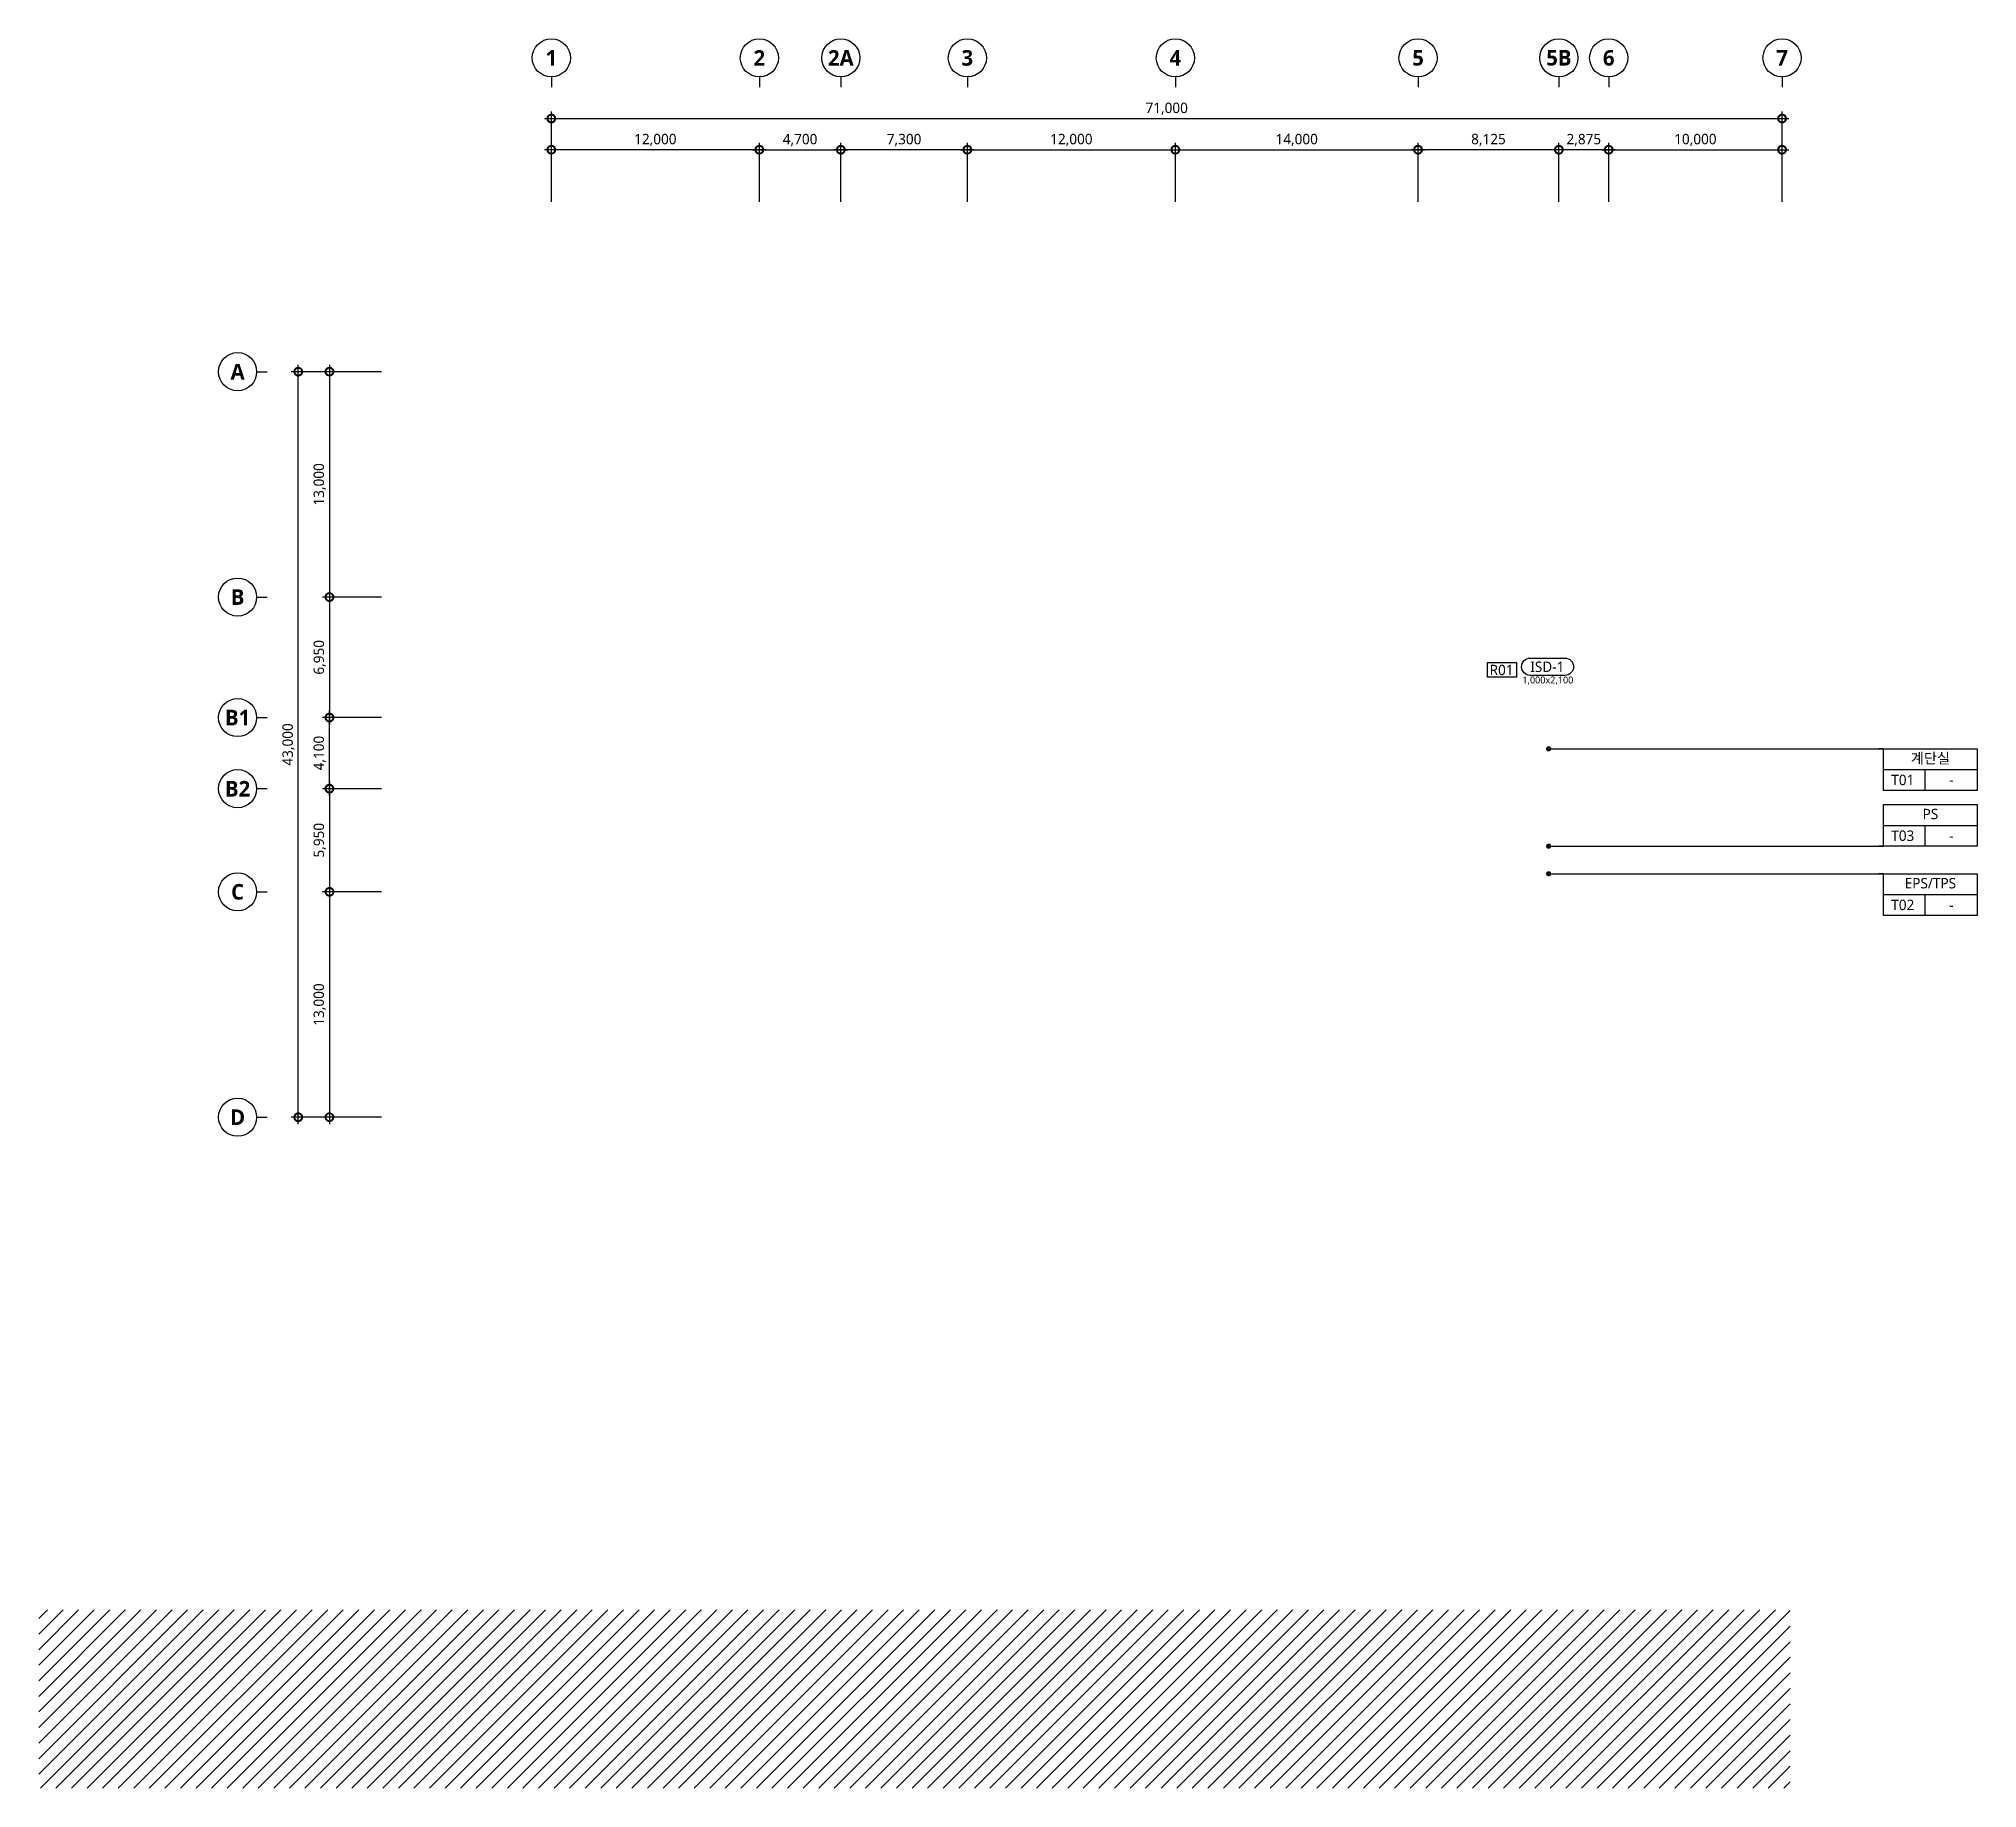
# Model space of a CAD drawing. Header units: millimetres. Extents: x 11266 to 497460, y 4200 to 113820.
# Drawn here: x 348330 to 460159, y 4200 to 105100 of the extents above; entities that cross this region are included whole.
import ezdxf
from ezdxf.enums import TextEntityAlignment as Align

# ---------------------------------------------------------------- set-up
doc = ezdxf.new("R2010")
doc.units = ezdxf.units.MM
doc.header["$LTSCALE"] = 200
doc.layers.get('DEFPOINTS').update_dxf_attribs({"color": 137})
doc.layers.add('# Door 사이즈', color=7, linetype='Continuous', plot=False)
doc.layers.add('# 도어 넘버', color=3, linetype='Continuous', plot=False)
for name, color, linetype in [('DIM', 7, 'Continuous'), ('HAT', 8, 'Continuous'), ('SYM', 6, 'Continuous'), ('SYM-BUB', 3, 'Continuous'), ('SYM-LEAD', 6, 'Continuous'), ('TEXT-NOTE', 6, 'Continuous')]:
    doc.layers.add(name, color=color, linetype=linetype)
doc.styles.add('$0$스타일1', font='malgun.ttf')
doc.styles.add('맑은고딕B', font='malgunbd.ttf')
doc.styles.add('스타일1', font='malgun.ttf')
doc.styles.add('스타일2', font='malgunbd.ttf')
doc.dimstyles.new('CJA', dxfattribs={"dimscale": 300, "dimtxt": 2.7, "dimasz": 1, "dimexe": 2, "dimexo": 3, "dimgap": 1, "dimtad": 1, "dimdec": 0, "dimzin": 1, "dimdsep": 46, "dimlunit": 6, "dimtxsty": '$0$스타일1', "dimblk": 'CJDOT', "dimcen": 0.09, "dimdle": 1, "dimclrd": 256, "dimclre": 256, "dimclrt": 3, "dimadec": 0, "dimazin": 0, "dimtfac": 1, "dimtdec": 0, "dimtix": 1, "dimtmove": 2, "dimatfit": 3, "dimldrblk": 'CJDOT', "dimfxl": 1, "dimtolj": 1, "dimtzin": 1, "dimarcsym": 0})
doc.dimstyles.new('DIM-QD 1', dxfattribs={"dimtxt": 3, "dimasz": 1.5, "dimexe": 1, "dimexo": 0, "dimgap": 1, "dimtad": 1, "dimdec": 3, "dimdsep": 46, "dimlunit": 6, "dimtxsty": '$0$스타일1', "dimblk1": 'ARCHTICK', "dimblk2": 'ARCHTICK', "dimsah": 1, "dimcen": 0, "dimclrd": 256, "dimclre": 256, "dimclrt": 3, "dimazin": 2, "dimtfac": 1, "dimtdec": 3, "dimtix": 1, "dimtmove": 2, "dimatfit": 3, "dimldrblk": 'ARCHTICK', "dimfxl": 1, "dimtolj": 1, "dimtzin": 0, "dimarcsym": 0})

msp = doc.modelspace()

# ---------------------------------------------------------------- texts
at = {"layer": '# Door 사이즈', "style": '스타일1'}
msp.add_text('1,000x2,100', height=400, dxfattribs=at).set_placement((433919, 67919))

# ---------------------------------------------------------------- blocks, each defined once
blk = doc.blocks.new('DN')
at = {"layer": 'SYM', "color": 6}
blk.add_lwpolyline([(12.5, 0.17, 1), (12.5, 5.17), (2.5, 5.17, 1), (2.5, 0.17)], format="xyb", close=True, dxfattribs=at)
at = {"layer": 'SYM', "color": 3, "style": '스타일1'}
blk.add_attdef('FSD-1', text='', height=3, dxfattribs=at).set_placement((7.37, 2.67), align=Align.MIDDLE_CENTER)
blk = doc.blocks.new('_ARCHTICK')
at = {"color": 0, "linetype": 'ByBlock', "const_width": 0.15}
blk.add_lwpolyline([(-0.5, -0.5), (0.5, 0.5)], dxfattribs=at)
blk = doc.blocks.new('room')
at = {"layer": 'TEXT-NOTE'}
for p, q in [((0, 0), (0, 12)), ((0, 12), (27, 12)), ((27, 12), (27, 0)), ((0, 6), (27, 6)), ((12, 0), (12, 6)), ((27, 0), (0, 0))]:
    blk.add_line(p, q, dxfattribs=at)
at = {"layer": 'TEXT-NOTE', "color": 3, "style": '스타일1'}
for tag, p in [('실명', (13.5, 9.28)), ('101', (5.53, 3.02)), ('2400', (19.5, 3))]:
    blk.add_attdef(tag, text='', height=3, dxfattribs=at).set_placement(p, align=Align.MIDDLE)
blk = doc.blocks.new('_DotSmall')
at = {"color": 0, "linetype": 'ByBlock', "const_width": 0.5}
blk.add_lwpolyline([(-0.0625, 0, 1), (0.0625, 0, 1)], format="xyb", close=True, dxfattribs=at)
blk = doc.blocks.new('*D35')
at = {"layer": 'DEFPOINTS', "color": 0, "transparency": 16777216}
for p in [(0, 5400), (-71000, 0), (0, 0)]:
    blk.add_point(p, dxfattribs=at)
at = {"layer": 'DIM', "color": 7, "lineweight": -2, "transparency": 16777216}
for p, q in [((-71000, 600), (-71000, 5800)), ((0, 600), (0, 5800)), ((-71400, 5400), (400, 5400))]:
    blk.add_line(p, q, dxfattribs=at)
at = {"layer": 'DIM', "color": 7, "lineweight": -2, "transparency": 16777216, "xscale": 900, "yscale": 900, "zscale": 900, "rotation": 180}
blk.add_blockref('_DotSmall', (-71000, 5400), dxfattribs=at)
at = {"layer": 'DIM', "color": 7, "lineweight": -2, "transparency": 16777216, "xscale": 900, "yscale": 900, "zscale": 900}
blk.add_blockref('_DotSmall', (0, 5400), dxfattribs=at)
at = {"layer": 'DIM', "color": 3, "transparency": 16777216, "insert": (-35500, 5962), "char_height": 600, "attachment_point": 5, "style": '스타일1'}
blk.add_mtext('\\A1;71,000', dxfattribs=at)
blk = doc.blocks.new('CJDOT')
blk.add_line((-2, 0), (2, 0))
at = {"const_width": 0.5}
blk.add_lwpolyline([(-0.25, 0, 1), (0.25, 0, 1)], format="xyb", close=True, dxfattribs=at)
blk = doc.blocks.new('NEW_BUB')
at = {"layer": 'SYM-BUB', "color": 6}
blk.add_line((0, 3), (0, 0), dxfattribs=at)
blk.add_circle((0, 8.5), 5.5, dxfattribs=at)
at = {"layer": 'SYM-BUB', "color": 3, "style": '스타일2'}
blk.add_attdef('X', text='', height=4.5, dxfattribs=at).set_placement((0, 8.5), align=Align.MIDDLE)
blk = doc.blocks.new('*D36')
at = {"layer": 'DEFPOINTS', "color": 0, "transparency": 16777216}
for p in [(-21000, 3600), (-35000, 0), (-21000, 0)]:
    blk.add_point(p, dxfattribs=at)
at = {"layer": 'DIM', "color": 7, "lineweight": -2, "transparency": 16777216}
for p, q in [((-35400, 3600), (-20600, 3600)), ((-35000, 600), (-35000, 4000)), ((-21000, 600), (-21000, 4000))]:
    blk.add_line(p, q, dxfattribs=at)
at = {"layer": 'DIM', "color": 7, "lineweight": -2, "transparency": 16777216, "xscale": 900, "yscale": 900, "zscale": 900, "rotation": 180}
blk.add_blockref('_DotSmall', (-35000, 3600), dxfattribs=at)
at = {"layer": 'DIM', "color": 7, "lineweight": -2, "transparency": 16777216, "xscale": 900, "yscale": 900, "zscale": 900}
blk.add_blockref('_DotSmall', (-21000, 3600), dxfattribs=at)
at = {"layer": 'DIM', "color": 3, "transparency": 16777216, "insert": (-28000, 4162), "char_height": 600, "attachment_point": 5, "style": '스타일1'}
blk.add_mtext('\\A1;14,000', dxfattribs=at)
blk = doc.blocks.new('*D37')
at = {"layer": 'DEFPOINTS', "color": 0, "transparency": 16777216}
for p in [(-35000, 3600), (-47000, 0), (-35000, 0)]:
    blk.add_point(p, dxfattribs=at)
at = {"layer": 'DIM', "color": 7, "lineweight": -2, "transparency": 16777216}
for p, q in [((-47400, 3600), (-34600, 3600)), ((-47000, 600), (-47000, 4000)), ((-35000, 600), (-35000, 4000))]:
    blk.add_line(p, q, dxfattribs=at)
at = {"layer": 'DIM', "color": 7, "lineweight": -2, "transparency": 16777216, "xscale": 900, "yscale": 900, "zscale": 900, "rotation": 180}
blk.add_blockref('_DotSmall', (-47000, 3600), dxfattribs=at)
at = {"layer": 'DIM', "color": 7, "lineweight": -2, "transparency": 16777216, "xscale": 900, "yscale": 900, "zscale": 900}
blk.add_blockref('_DotSmall', (-35000, 3600), dxfattribs=at)
at = {"layer": 'DIM', "color": 3, "transparency": 16777216, "insert": (-41000, 4162), "char_height": 600, "attachment_point": 5, "style": '스타일1'}
blk.add_mtext('\\A1;12,000', dxfattribs=at)
blk = doc.blocks.new('*D38')
at = {"layer": 'DEFPOINTS', "color": 0, "transparency": 16777216}
for p in [(-54300, 3600), (-59000, 0), (-54300, 0)]:
    blk.add_point(p, dxfattribs=at)
at = {"layer": 'DIM', "color": 7, "lineweight": -2, "transparency": 16777216}
for p, q in [((-59400, 3600), (-53900, 3600)), ((-59000, 600), (-59000, 4000)), ((-54300, 600), (-54300, 4000))]:
    blk.add_line(p, q, dxfattribs=at)
at = {"layer": 'DIM', "color": 7, "lineweight": -2, "transparency": 16777216, "xscale": 900, "yscale": 900, "zscale": 900, "rotation": 180}
blk.add_blockref('_DotSmall', (-59000, 3600), dxfattribs=at)
at = {"layer": 'DIM', "color": 7, "lineweight": -2, "transparency": 16777216, "xscale": 900, "yscale": 900, "zscale": 900}
blk.add_blockref('_DotSmall', (-54300, 3600), dxfattribs=at)
at = {"layer": 'DIM', "color": 3, "transparency": 16777216, "insert": (-56650, 4160), "char_height": 600, "attachment_point": 5, "style": '스타일1'}
blk.add_mtext('\\A1;4,700', dxfattribs=at)
blk = doc.blocks.new('*D39')
at = {"layer": 'DEFPOINTS', "color": 0, "transparency": 16777216}
for p in [(-54300, 3600), (-54300, 0), (-47000, 0)]:
    blk.add_point(p, dxfattribs=at)
at = {"layer": 'DIM', "color": 7, "lineweight": -2, "transparency": 16777216}
for p, q in [((-46600, 3600), (-54700, 3600)), ((-54300, 600), (-54300, 4000)), ((-47000, 600), (-47000, 4000))]:
    blk.add_line(p, q, dxfattribs=at)
at = {"layer": 'DIM', "color": 7, "lineweight": -2, "transparency": 16777216, "xscale": 900, "yscale": 900, "zscale": 900, "rotation": 180}
blk.add_blockref('_DotSmall', (-54300, 3600), dxfattribs=at)
at = {"layer": 'DIM', "color": 7, "lineweight": -2, "transparency": 16777216, "xscale": 900, "yscale": 900, "zscale": 900}
blk.add_blockref('_DotSmall', (-47000, 3600), dxfattribs=at)
at = {"layer": 'DIM', "color": 3, "transparency": 16777216, "insert": (-50650, 4160), "char_height": 600, "attachment_point": 5, "style": '스타일1'}
blk.add_mtext('\\A1;7,300', dxfattribs=at)
blk = doc.blocks.new('*D40')
at = {"layer": 'DEFPOINTS', "color": 0, "transparency": 16777216}
for p in [(-21000, 3600), (-12875, 0), (-21000, 0)]:
    blk.add_point(p, dxfattribs=at)
at = {"layer": 'DIM', "color": 7, "lineweight": -2, "transparency": 16777216}
for p, q in [((-12475, 3600), (-21400, 3600)), ((-21000, 600), (-21000, 4000)), ((-12875, 600), (-12875, 4000))]:
    blk.add_line(p, q, dxfattribs=at)
at = {"layer": 'DIM', "color": 7, "lineweight": -2, "transparency": 16777216, "xscale": 900, "yscale": 900, "zscale": 900, "rotation": 180}
blk.add_blockref('_DotSmall', (-21000, 3600), dxfattribs=at)
at = {"layer": 'DIM', "color": 7, "lineweight": -2, "transparency": 16777216, "xscale": 900, "yscale": 900, "zscale": 900}
blk.add_blockref('_DotSmall', (-12875, 3600), dxfattribs=at)
at = {"layer": 'DIM', "color": 3, "transparency": 16777216, "insert": (-16938, 4162), "char_height": 600, "attachment_point": 5, "style": '스타일1'}
blk.add_mtext('\\A1;8,125', dxfattribs=at)
blk = doc.blocks.new('*D41')
at = {"layer": 'DEFPOINTS', "color": 0, "transparency": 16777216}
for p in [(-12875, 3600), (-12875, 0), (-10000, 0)]:
    blk.add_point(p, dxfattribs=at)
at = {"layer": 'DIM', "color": 7, "lineweight": -2, "transparency": 16777216}
for p, q in [((-9600, 3600), (-13275, 3600)), ((-12875, 600), (-12875, 4000)), ((-10000, 600), (-10000, 4000))]:
    blk.add_line(p, q, dxfattribs=at)
at = {"layer": 'DIM', "color": 7, "lineweight": -2, "transparency": 16777216, "xscale": 900, "yscale": 900, "zscale": 900, "rotation": 180}
blk.add_blockref('_DotSmall', (-12875, 3600), dxfattribs=at)
at = {"layer": 'DIM', "color": 7, "lineweight": -2, "transparency": 16777216, "xscale": 900, "yscale": 900, "zscale": 900}
blk.add_blockref('_DotSmall', (-10000, 3600), dxfattribs=at)
at = {"layer": 'DIM', "color": 3, "transparency": 16777216, "insert": (-11437, 4160), "char_height": 600, "attachment_point": 5, "style": '스타일1'}
blk.add_mtext('\\A1;2,875', dxfattribs=at)
blk = doc.blocks.new('*D42')
at = {"layer": 'DEFPOINTS', "color": 0, "transparency": 16777216}
for p in [(-71000, 3600), (-71000, 0), (-59000, 0)]:
    blk.add_point(p, dxfattribs=at)
at = {"layer": 'DIM', "color": 7, "lineweight": -2, "transparency": 16777216}
for p, q in [((-58600, 3600), (-71400, 3600)), ((-71000, 600), (-71000, 4000)), ((-59000, 600), (-59000, 4000))]:
    blk.add_line(p, q, dxfattribs=at)
at = {"layer": 'DIM', "color": 7, "lineweight": -2, "transparency": 16777216, "xscale": 900, "yscale": 900, "zscale": 900, "rotation": 180}
blk.add_blockref('_DotSmall', (-71000, 3600), dxfattribs=at)
at = {"layer": 'DIM', "color": 7, "lineweight": -2, "transparency": 16777216, "xscale": 900, "yscale": 900, "zscale": 900}
blk.add_blockref('_DotSmall', (-59000, 3600), dxfattribs=at)
at = {"layer": 'DIM', "color": 3, "transparency": 16777216, "insert": (-65000, 4162), "char_height": 600, "attachment_point": 5, "style": '스타일1'}
blk.add_mtext('\\A1;12,000', dxfattribs=at)
blk = doc.blocks.new('*D43')
at = {"layer": 'DEFPOINTS', "color": 0, "transparency": 16777216}
for p in [(0, 3600), (-10000, 0), (0, 0)]:
    blk.add_point(p, dxfattribs=at)
at = {"layer": 'DIM', "color": 7, "lineweight": -2, "transparency": 16777216}
for p, q in [((-10400, 3600), (400, 3600)), ((-10000, 600), (-10000, 4000)), ((0, 600), (0, 4000))]:
    blk.add_line(p, q, dxfattribs=at)
at = {"layer": 'DIM', "color": 7, "lineweight": -2, "transparency": 16777216, "xscale": 900, "yscale": 900, "zscale": 900, "rotation": 180}
blk.add_blockref('_DotSmall', (-10000, 3600), dxfattribs=at)
at = {"layer": 'DIM', "color": 7, "lineweight": -2, "transparency": 16777216, "xscale": 900, "yscale": 900, "zscale": 900}
blk.add_blockref('_DotSmall', (0, 3600), dxfattribs=at)
at = {"layer": 'DIM', "color": 3, "transparency": 16777216, "insert": (-5000, 4162), "char_height": 600, "attachment_point": 5, "style": '스타일1'}
blk.add_mtext('\\A1;10,000', dxfattribs=at)
blk = doc.blocks.new('*D17')
at = {"layer": 'DEFPOINTS', "color": 0, "transparency": 16777216}
for p in [(364096, 85576), (369496, 85576), (369496, 42576)]:
    blk.add_point(p, dxfattribs=at)
at = {"layer": 'DIM', "color": 7, "lineweight": -2, "transparency": 16777216}
for p, q in [((368896, 85576), (363696, 85576)), ((364096, 42176), (364096, 85976)), ((368896, 42576), (363696, 42576))]:
    blk.add_line(p, q, dxfattribs=at)
at = {"layer": 'DIM', "color": 7, "lineweight": -2, "transparency": 16777216, "xscale": 900, "yscale": 900, "zscale": 900}
for p, rotation in [((364096, 85576), 90), ((364096, 42576), 270)]:
    blk.add_blockref('_DotSmall', p, dxfattribs=dict(at, rotation=rotation))
at = {"layer": 'DIM', "color": 3, "transparency": 16777216, "insert": (363536, 64076), "char_height": 600, "attachment_point": 5, "rotation": 90, "style": '$0$스타일1'}
blk.add_mtext('\\A1;43,000', dxfattribs=at)
blk = doc.blocks.new('*D18')
at = {"layer": 'DEFPOINTS', "color": 0, "transparency": 16777216}
for p in [(369496, 85576), (365896, 72576), (369496, 72576)]:
    blk.add_point(p, dxfattribs=at)
at = {"layer": 'DIM', "color": 7, "lineweight": -2, "transparency": 16777216}
for p, q in [((368896, 85576), (365496, 85576)), ((365896, 85976), (365896, 72176)), ((368896, 72576), (365496, 72576))]:
    blk.add_line(p, q, dxfattribs=at)
at = {"layer": 'DIM', "color": 7, "lineweight": -2, "transparency": 16777216, "xscale": 900, "yscale": 900, "zscale": 900}
for p, rotation in [((365896, 85576), 90), ((365896, 72576), 270)]:
    blk.add_blockref('_DotSmall', p, dxfattribs=dict(at, rotation=rotation))
at = {"layer": 'DIM', "color": 3, "transparency": 16777216, "insert": (365334, 79076), "char_height": 600, "attachment_point": 5, "rotation": 90, "style": '$0$스타일1'}
blk.add_mtext('\\A1;13,000', dxfattribs=at)
blk = doc.blocks.new('*D19')
at = {"layer": 'DEFPOINTS', "color": 0, "transparency": 16777216}
for p in [(369496, 55576), (365896, 42576), (369496, 42576)]:
    blk.add_point(p, dxfattribs=at)
at = {"layer": 'DIM', "color": 7, "lineweight": -2, "transparency": 16777216}
for p, q in [((365896, 55976), (365896, 42176)), ((368896, 55576), (365496, 55576)), ((368896, 42576), (365496, 42576))]:
    blk.add_line(p, q, dxfattribs=at)
at = {"layer": 'DIM', "color": 7, "lineweight": -2, "transparency": 16777216, "xscale": 900, "yscale": 900, "zscale": 900}
for p, rotation in [((365896, 55576), 90), ((365896, 42576), 270)]:
    blk.add_blockref('_DotSmall', p, dxfattribs=dict(at, rotation=rotation))
at = {"layer": 'DIM', "color": 3, "transparency": 16777216, "insert": (365334, 49076), "char_height": 600, "attachment_point": 5, "rotation": 90, "style": '$0$스타일1'}
blk.add_mtext('\\A1;13,000', dxfattribs=at)
blk = doc.blocks.new('*D20')
at = {"layer": 'DEFPOINTS', "color": 0, "transparency": 16777216}
for p in [(369496, 61526), (365896, 55576), (369496, 55576)]:
    blk.add_point(p, dxfattribs=at)
at = {"layer": 'DIM', "color": 7, "lineweight": -2, "transparency": 16777216}
for p, q in [((368896, 61526), (365496, 61526)), ((365896, 61926), (365896, 55176)), ((368896, 55576), (365496, 55576))]:
    blk.add_line(p, q, dxfattribs=at)
at = {"layer": 'DIM', "color": 7, "lineweight": -2, "transparency": 16777216, "xscale": 900, "yscale": 900, "zscale": 900}
for p, rotation in [((365896, 61526), 90), ((365896, 55576), 270)]:
    blk.add_blockref('_DotSmall', p, dxfattribs=dict(at, rotation=rotation))
at = {"layer": 'DIM', "color": 3, "transparency": 16777216, "insert": (365336, 58551), "char_height": 600, "attachment_point": 5, "rotation": 90, "style": '$0$스타일1'}
blk.add_mtext('\\A1;5,950', dxfattribs=at)
blk = doc.blocks.new('*D21')
at = {"layer": 'DEFPOINTS', "color": 0, "transparency": 16777216}
for p in [(365896, 65626), (369496, 65626), (369496, 61526)]:
    blk.add_point(p, dxfattribs=at)
at = {"layer": 'DIM', "color": 7, "lineweight": -2, "transparency": 16777216}
for p, q in [((365896, 61126), (365896, 66026)), ((368896, 65626), (365496, 65626)), ((368896, 61526), (365496, 61526))]:
    blk.add_line(p, q, dxfattribs=at)
at = {"layer": 'DIM', "color": 7, "lineweight": -2, "transparency": 16777216, "xscale": 900, "yscale": 900, "zscale": 900}
for p, rotation in [((365896, 65626), 90), ((365896, 61526), 270)]:
    blk.add_blockref('_DotSmall', p, dxfattribs=dict(at, rotation=rotation))
at = {"layer": 'DIM', "color": 3, "transparency": 16777216, "insert": (365334, 63576), "char_height": 600, "attachment_point": 5, "rotation": 90, "style": '$0$스타일1'}
blk.add_mtext('\\A1;4,100', dxfattribs=at)
blk = doc.blocks.new('*D22')
at = {"layer": 'DEFPOINTS', "color": 0, "transparency": 16777216}
for p in [(369496, 72576), (365896, 65626), (369496, 65626)]:
    blk.add_point(p, dxfattribs=at)
at = {"layer": 'DIM', "color": 7, "lineweight": -2, "transparency": 16777216}
for p, q in [((365896, 72976), (365896, 65226)), ((368896, 72576), (365496, 72576)), ((368896, 65626), (365496, 65626))]:
    blk.add_line(p, q, dxfattribs=at)
at = {"layer": 'DIM', "color": 7, "lineweight": -2, "transparency": 16777216, "xscale": 900, "yscale": 900, "zscale": 900}
for p, rotation in [((365896, 72576), 90), ((365896, 65626), 270)]:
    blk.add_blockref('_DotSmall', p, dxfattribs=dict(at, rotation=rotation))
at = {"layer": 'DIM', "color": 3, "transparency": 16777216, "insert": (365336, 69101), "char_height": 600, "attachment_point": 5, "rotation": 90, "style": '$0$스타일1'}
blk.add_mtext('\\A1;6,950', dxfattribs=at)
blk = doc.blocks.new('RF DOOR NUMBER')
at = {"layer": '# 도어 넘버', "flags": 128}
blk.add_lwpolyline([(-3139, -110), (-3139, -950), (-4808, -950), (-4808, -110)], close=True, dxfattribs=at)
at = {"layer": '# 도어 넘버', "style": '스타일1'}
blk.add_text('R01', height=600, dxfattribs=at).set_placement((-4688, -830))
blk = doc.blocks.new('A$C5c222830')
at = {"layer": 'SYM-BUB'}
ref = blk.add_blockref('NEW_BUB', (-71000, 7200), dxfattribs=dict(at, xscale=200.0000000000001, yscale=200.0000000000001, zscale=200.0000000000001))
ref.add_attrib('X', '1', dxfattribs={"color": 3, "height": 900, "style": '맑은고딕B'}).set_placement((-71000, 8900), align=Align.MIDDLE)
ref = blk.add_blockref('NEW_BUB', (-59000, 7200), dxfattribs=dict(at, xscale=200.0000000000001, yscale=200.0000000000001, zscale=200.0000000000001))
ref.add_attrib('X', '2', dxfattribs={"color": 3, "height": 900, "style": '맑은고딕B'}).set_placement((-59000, 8900), align=Align.MIDDLE)
ref = blk.add_blockref('NEW_BUB', (-54300, 7200), dxfattribs=dict(at, xscale=200.0000000000001, yscale=200.0000000000001, zscale=200.0000000000001))
ref.add_attrib('X', '2A', dxfattribs={"color": 3, "height": 900, "style": '맑은고딕B'}).set_placement((-54300, 8900), align=Align.MIDDLE)
ref = blk.add_blockref('NEW_BUB', (-47000, 7200), dxfattribs=dict(at, xscale=200.0000000000001, yscale=200.0000000000001, zscale=200.0000000000001))
ref.add_attrib('X', '3', dxfattribs={"color": 3, "height": 900, "style": '맑은고딕B'}).set_placement((-47000, 8900), align=Align.MIDDLE)
ref = blk.add_blockref('NEW_BUB', (-35000, 7200), dxfattribs=dict(at, xscale=200.0000000000001, yscale=200.0000000000001, zscale=200.0000000000001))
ref.add_attrib('X', '4', dxfattribs={"color": 3, "height": 900, "style": '맑은고딕B'}).set_placement((-35000, 8900), align=Align.MIDDLE)
ref = blk.add_blockref('NEW_BUB', (-21000, 7200), dxfattribs=dict(at, xscale=200.0000000000001, yscale=200.0000000000001, zscale=200.0000000000001))
ref.add_attrib('X', '5', dxfattribs={"color": 3, "height": 900, "style": '맑은고딕B'}).set_placement((-21000, 8900), align=Align.MIDDLE)
ref = blk.add_blockref('NEW_BUB', (-12875, 7200), dxfattribs=dict(at, xscale=200.0000000000001, yscale=200.0000000000001, zscale=200.0000000000001))
ref.add_attrib('X', '5B', dxfattribs={"color": 3, "height": 900, "style": '맑은고딕B'}).set_placement((-12875, 8900), align=Align.MIDDLE)
ref = blk.add_blockref('NEW_BUB', (-10000, 7200), dxfattribs=dict(at, xscale=200.0000000000001, yscale=200.0000000000001, zscale=200.0000000000001))
ref.add_attrib('X', '6', dxfattribs={"color": 3, "height": 900, "style": '맑은고딕B'}).set_placement((-10000, 8900), align=Align.MIDDLE)
ref = blk.add_blockref('NEW_BUB', (0, 7200), dxfattribs=dict(at, xscale=200.0000000000001, yscale=200.0000000000001, zscale=200.0000000000001))
ref.add_attrib('X', '7', dxfattribs={"color": 3, "height": 900, "style": '맑은고딕B'}).set_placement((0, 8900), align=Align.MIDDLE)
at = {"layer": 'DIM'}
dim = blk.add_linear_dim(base=(0, 5400), p1=(-71000, 0), p2=(0, 0), angle=180, dimstyle='CJA', override={"dimscale": 200, "dimtxt": 3, "dimasz": 4.5, "dimtxsty": '스타일1', "dimblk1": 'DotSmall', "dimblk2": 'DotSmall', "dimsah": 1, "dimdle": 2, "dimclrd": 7, "dimclre": 7}, dxfattribs=at)
dim.commit()
dim.dimension.update_dxf_attribs({"geometry": '*D35', "text_midpoint": (-35500, 5962), "dimtype": 128})
for base, p1, p2, picture, middle in [((-71000, 3600), (-59000, 0), (-71000, 0), '*D42', (-65000, 4162)), ((-54300, 3600), (-47000, 0), (-54300, 0), '*D39', (-50650, 4160.3)), ((-21000, 3600), (-12875, 0), (-21000, 0), '*D40', (-16937.5, 4162)), ((-12875, 3600), (-10000, 0), (-12875, 0), '*D41', (-11437.5, 4160.3))]:
    dim = blk.add_linear_dim(base=base, p1=p1, p2=p2, angle=180, dimstyle='CJA', override={"dimscale": 200, "dimtxt": 3, "dimasz": 4.5, "dimtxsty": '스타일1', "dimblk1": 'DotSmall', "dimblk2": 'DotSmall', "dimsah": 1, "dimdle": 2, "dimclrd": 7, "dimclre": 7}, dxfattribs=at)
    dim.commit()
    dim.dimension.update_dxf_attribs({"geometry": picture, "text_midpoint": middle})
for base, p1, p2, picture, middle in [((-54300, 3600), (-59000, 0), (-54300, 0), '*D38', (-56650, 4160.3)), ((-35000, 3600), (-47000, 0), (-35000, 0), '*D37', (-41000, 4162)), ((-21000, 3600), (-35000, 0), (-21000, 0), '*D36', (-28000, 4162)), ((0, 3600), (-10000, 0), (0, 0), '*D43', (-5000, 4162))]:
    dim = blk.add_linear_dim(base=base, p1=p1, p2=p2, dimstyle='CJA', override={"dimscale": 200, "dimtxt": 3, "dimasz": 4.5, "dimtxsty": '스타일1', "dimblk1": 'DotSmall', "dimblk2": 'DotSmall', "dimsah": 1, "dimdle": 2, "dimclrd": 7, "dimclre": 7}, dxfattribs=at)
    dim.commit()
    dim.dimension.update_dxf_attribs({"geometry": picture, "text_midpoint": middle})
blk = doc.blocks.new('A$Cae429de4')
at = {"layer": 'SYM-BUB'}
ref = blk.add_blockref('NEW_BUB', (-7200, 0), dxfattribs=dict(at, xscale=200.0000000000001, yscale=200.0000000000001, zscale=200.0000000000001, rotation=90))
ref.add_attrib('X', 'A', dxfattribs={"color": 3, "height": 900, "style": '맑은고딕B'}).set_placement((-8900, 0), align=Align.MIDDLE)
ref = blk.add_blockref('NEW_BUB', (-7200, -13000), dxfattribs=dict(at, xscale=200.0000000000001, yscale=200.0000000000001, zscale=200.0000000000001, rotation=90))
ref.add_attrib('X', 'B', dxfattribs={"color": 3, "height": 900, "style": '맑은고딕B'}).set_placement((-8900, -13000), align=Align.MIDDLE)
ref = blk.add_blockref('NEW_BUB', (-7200, -19950), dxfattribs=dict(at, xscale=200.0000000000001, yscale=200.0000000000001, zscale=200.0000000000001, rotation=90))
ref.add_attrib('X', 'B1', dxfattribs={"color": 3, "height": 900, "style": '맑은고딕B'}).set_placement((-8900, -19950), align=Align.MIDDLE)
ref = blk.add_blockref('NEW_BUB', (-7200, -24050), dxfattribs=dict(at, xscale=200.0000000000001, yscale=200.0000000000001, zscale=200.0000000000001, rotation=90))
ref.add_attrib('X', 'B2', dxfattribs={"color": 3, "height": 900, "style": '맑은고딕B'}).set_placement((-8900, -24050), align=Align.MIDDLE)
ref = blk.add_blockref('NEW_BUB', (-7200, -30000), dxfattribs=dict(at, xscale=200.0000000000001, yscale=200.0000000000001, zscale=200.0000000000001, rotation=90))
ref.add_attrib('X', 'C', dxfattribs={"color": 3, "height": 900, "style": '맑은고딕B'}).set_placement((-8900, -30000), align=Align.MIDDLE)
ref = blk.add_blockref('NEW_BUB', (-7200, -43000), dxfattribs=dict(at, xscale=200.0000000000001, yscale=200.0000000000001, zscale=200.0000000000001, rotation=90))
ref.add_attrib('X', 'D', dxfattribs={"color": 3, "height": 900, "style": '맑은고딕B'}).set_placement((-8900, -43000), align=Align.MIDDLE)
at = {"layer": 'DIM'}
for base, p1, p2, angle, picture, middle in [((-5400, 0), (0, -43000), (0, 0), 270, '*D17', (-5960.3, -21500)), ((-3600, -13000), (0, 0), (0, -13000), 90, '*D18', (-4162, -6500)), ((-3600, -19950), (0, -13000), (0, -19950), 270, '*D22', (-4160.3, -16475)), ((-3600, -19950), (0, -24050), (0, -19950), 90, '*D21', (-4162, -22000)), ((-3600, -30000), (0, -24050), (0, -30000), 270, '*D20', (-4160.3, -27025)), ((-3600, -43000), (0, -30000), (0, -43000), 270, '*D19', (-4162, -36500))]:
    dim = blk.add_linear_dim(base=base, p1=p1, p2=p2, angle=angle, dimstyle='CJA', override={"dimscale": 200, "dimtxt": 3, "dimasz": 4.5, "dimblk1": 'DotSmall', "dimblk2": 'DotSmall', "dimsah": 1, "dimdle": 2, "dimclrd": 7, "dimclre": 7}, dxfattribs=at)
    dim.commit()
    dim.dimension.update_dxf_attribs({"geometry": picture, "text_midpoint": middle, "insert": (-369496.1, -85576.2)})

# ---------------------------------------------------------------- hatches: boundary and pattern name
at = {"layer": 'HAT'}
h = msp.add_hatch(dxfattribs=at)
h.set_pattern_fill('ANSI31', color=256, scale=200)
h.set_pattern_definition([(45, (336400, 118800), (-449.0128, 449.0128), [])])
h.paths.add_polyline_path([(449370, 14490), (348330, 14490), (348330, 4200), (449370, 4200)])

# ---------------------------------------------------------------- block references
at = {"layer": '# Door 사이즈'}
msp.add_blockref('RF DOOR NUMBER', (436718, 69227), dxfattribs=at)
for name, p in [('A$C5c222830', (448900, 95100)), ('A$Cae429de4', (368700, 85900))]:
    msp.add_blockref(name, p)
at = {"layer": 'SYM'}
ref = msp.add_blockref('DN', (436870, 68346), dxfattribs=dict(at, xscale=-200.0000000000001, yscale=200.0000000000001, zscale=200.0000000000001))
ref.add_attrib('1-FSD', 'ISD-1', dxfattribs={"color": 3, "height": 600, "style": '스타일1'}).set_placement((435357, 68881), align=Align.MIDDLE_CENTER)
at = {"layer": 'TEXT-NOTE'}
ref = msp.add_blockref('room', (454759, 61752), dxfattribs=dict(at, xscale=200, yscale=200, zscale=200))
ref.add_attrib('2400', '-', dxfattribs={"color": 3, "height": 600, "style": '스타일1'}).set_placement((458659, 62352), align=Align.MIDDLE_CENTER)
ref.add_attrib('101', 'T01', dxfattribs={"color": 3, "height": 600, "style": '스타일1'}).set_placement((455865, 62355), align=Align.MIDDLE)
ref.add_attrib('실명', '계단실', dxfattribs={"color": 3, "height": 600, "style": '스타일1'}).set_placement((457459, 63608), align=Align.MIDDLE)
ref = msp.add_blockref('room', (454759, 58533), dxfattribs=dict(at, xscale=200, yscale=200, zscale=200))
ref.add_attrib('2400', '-', dxfattribs={"color": 3, "height": 600, "style": '스타일1'}).set_placement((458659, 59133), align=Align.MIDDLE_CENTER)
ref.add_attrib('101', 'T03', dxfattribs={"color": 3, "height": 600, "style": '스타일1'}).set_placement((455865, 59137), align=Align.MIDDLE)
ref.add_attrib('실명', 'PS', dxfattribs={"color": 3, "height": 600, "style": '스타일1'}).set_placement((457459, 60389), align=Align.MIDDLE)
ref = msp.add_blockref('room', (454759, 54542), dxfattribs=dict(at, xscale=200, yscale=200, zscale=200))
ref.add_attrib('2400', '-', dxfattribs={"color": 3, "height": 600, "style": '스타일1'}).set_placement((458659, 55142), align=Align.MIDDLE_CENTER)
ref.add_attrib('101', 'T02', dxfattribs={"color": 3, "height": 600, "style": '스타일1'}).set_placement((455865, 55146), align=Align.MIDDLE)
ref.add_attrib('실명', 'EPS/TPS', dxfattribs={"color": 3, "height": 600, "style": '스타일1'}).set_placement((457459, 56399), align=Align.MIDDLE)

msp.set_redraw_order([(e.dxf.handle, doc.entitydb.next_handle()) for e in msp.query("TEXT MTEXT ATTDEF DIMENSION ARC_DIMENSION")])  # texts and dimensions are drawn at this point

# ---------------------------------------------------------------- leaders
at = {"layer": 'SYM-LEAD'}
for points in [[(435435, 64152), (454759, 64152), (454491, 64152)], [(435435, 58533), (454759, 58533), (454491, 58533)], [(435435, 56942), (454759, 56942), (454491, 56942)]]:
    msp.add_leader(points, dimstyle='DIM-QD 1', override={"dimscale": 200, "dimasz": 1.5, "dimtad": 0, "dimclrd": 6, "dimldrblk": 'DOT'}, dxfattribs=at)

doc.saveas('drawing.dxf')
